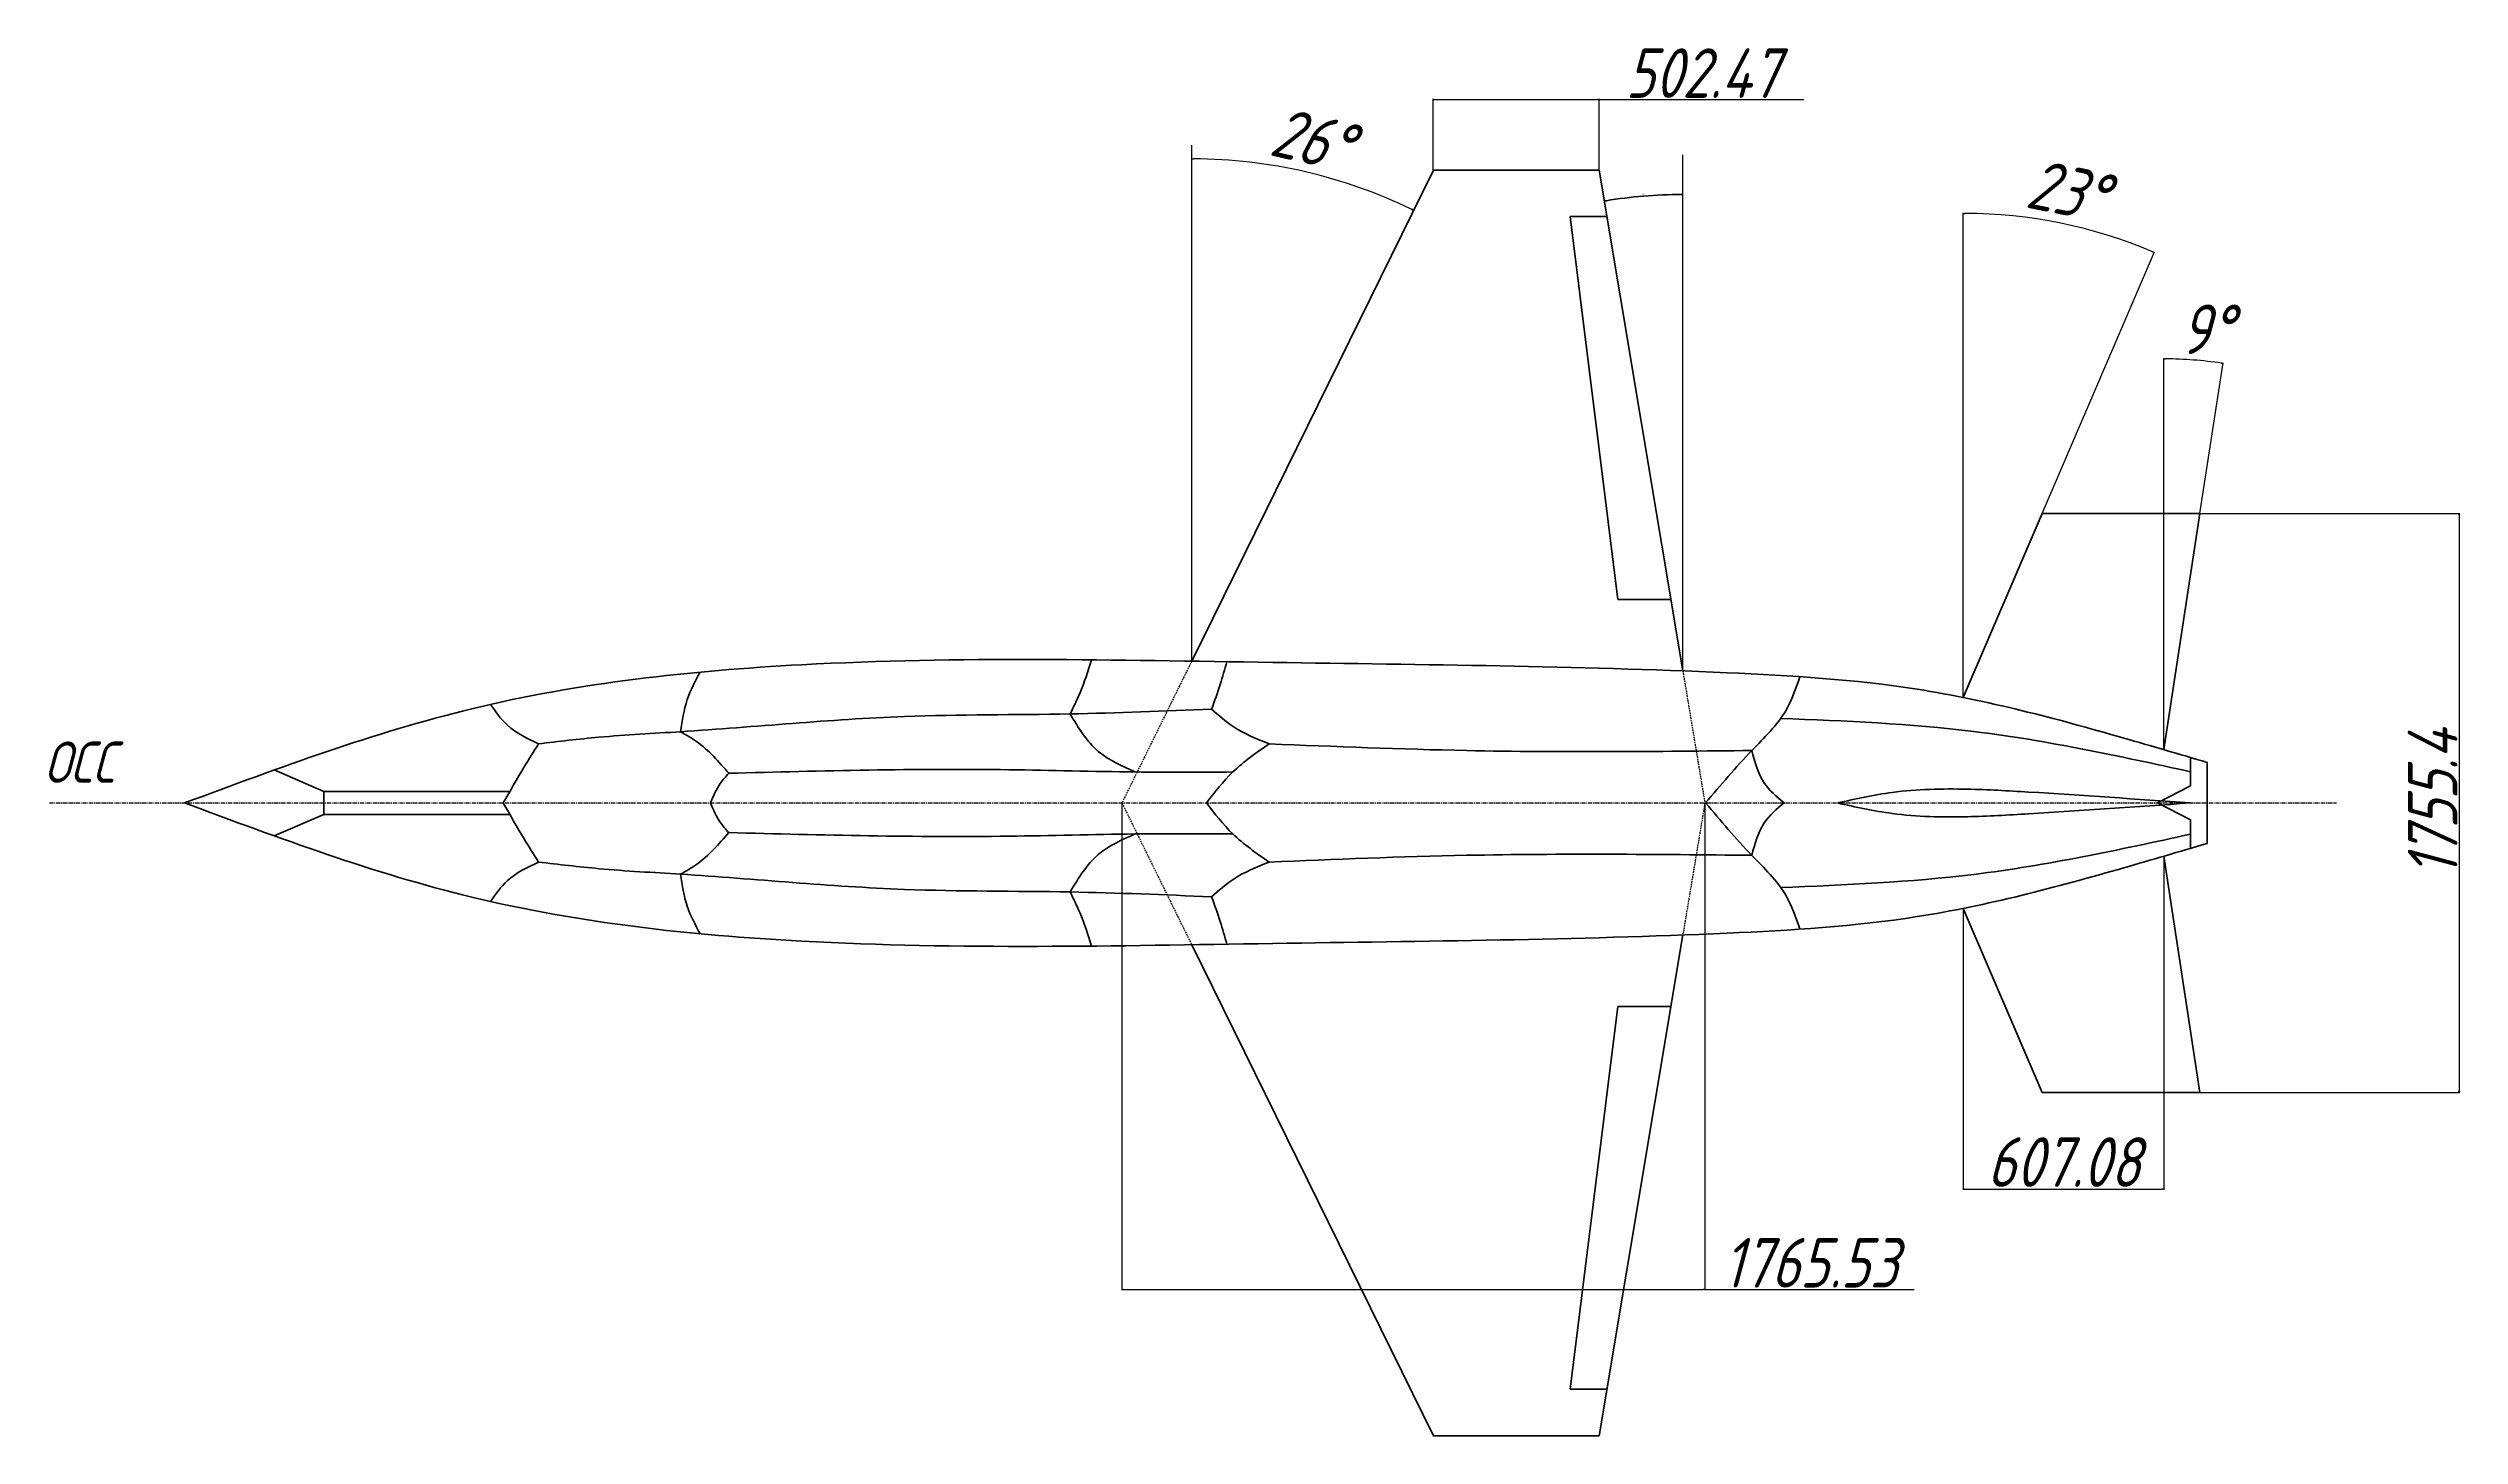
# Model space of a CAD drawing. Header units: millimetres. Extents: x -985956116104 to 1932156, y -552630487266 to 633586.
# Drawn here: x -22617 to -15313, y 13944 to 18150 of the extents above; entities that cross this region are included whole.
import ezdxf

# ---------------------------------------------------------------- set-up
doc = ezdxf.new("R2010")
doc.units = ezdxf.units.MM
doc.linetypes.add('CENTER', pattern=[2, 1.25, -0.25, 0.25, -0.25])
doc.linetypes.add('DASHED', pattern=[0.75, 0.5, -0.25])
for name, color, linetype, lineweight in [('_axes (Оси)', 6, 'CENTER', 30), ('_basic (Основной)', 4, 'Continuous', 60), ('_contour (Тонкий)', 7, 'Continuous', 30), ('_invisible (Невидимый)', 1, 'DASHED', 30), ('_text (Надписи)', 2, 'Continuous', 30)]:
    doc.layers.add(name, color=color, linetype=linetype, lineweight=lineweight)
doc.styles.add('ESKD', font='eskd.shx', dxfattribs={"oblique": 15, "height": 5})
doc.dimstyles.new('ESKD', dxfattribs={"dimtxt": 5, "dimasz": 5, "dimexe": 2, "dimexo": 0, "dimgap": 2, "dimtad": 1, "dimtoh": 1, "dimzin": 12, "dimdsep": 46, "dimtxsty": 'ESKD', "dimblk1": 'OPEN', "dimblk2": 'OPEN', "dimsah": 1, "dimcen": 5, "dimclrd": 256, "dimclre": 256, "dimclrt": 2, "dimadec": 0, "dimazin": 0, "dimtfac": 1, "dimtmove": 0, "dimatfit": 3, "dimldrblk": 'OPEN', "dimfxl": 1, "dimtolj": 1, "dimtzin": 12, "dimlwd": -1, "dimlwe": -1, "dimarcsym": 0})

# ---------------------------------------------------------------- blocks, each defined once
blk = doc.blocks.new('_OPEN')
at = {"color": 0, "linetype": 'ByBlock'}
for p, q in [((-1, 0.2), (0, 0)), ((0, 0), (-1, -0.2)), ((0, 0), (-1, 0))]:
    blk.add_line(p, q, dxfattribs=at)
blk = doc.blocks.new('*D246')
at = {"layer": '_contour (Тонкий)', "transparency": 16777216}
blk.add_arc((-19153.7, 16291.9), 1522.4, 64.00361, 89.81182, dxfattribs=at)
at = {"layer": 'Defpoints', "color": 0, "transparency": 16777216}
for p in [(-19153.7, 17855.8), (-18421.9, 17780.2), (-18697, 17744.2), (-19153.7, 16291.9), (-19153.7, 16291.9)]:
    blk.add_point(p, dxfattribs=at)
at = {"layer": '_contour (Тонкий)', "transparency": 16777216, "xscale": 5, "yscale": 5, "zscale": 5}
for p, rotation in [((-19153.7, 17814.3), 179.9059102574016), ((-18481.9, 17658.1), 333.9095177520107)]:
    blk.add_blockref('_OPEN', p, dxfattribs=dict(at, rotation=rotation))
at = {"layer": '_contour (Тонкий)', "color": 2, "transparency": 16777216, "insert": (-18789.5, 17873), "char_height": 5, "attachment_point": 5, "rotation": 347.02885, "style": 'ESKD'}
blk.add_mtext('\\A1;{\\H30x;26°}', dxfattribs=at)
blk = doc.blocks.new('*D247')
at = {"layer": '_contour (Тонкий)', "transparency": 16777216}
for p, q in [((-16816.8, 16652.7), (-16816.8, 17651)), ((-16577.7, 16739.8), (-16238.2, 17532.3))]:
    blk.add_line(p, q, dxfattribs=at)
blk.add_arc((-16816.8, 16181.6), 1467.4, 67.00573, 89.80477, dxfattribs=at)
at = {"layer": 'Defpoints', "color": 0, "transparency": 16777216}
for p in [(-16425.6, 17595.9), (-16577.7, 16739.8), (-16816.8, 16652.7), (-16816.8, 16181.6), (-16816.8, 16181.6)]:
    blk.add_point(p, dxfattribs=at)
at = {"layer": '_contour (Тонкий)', "transparency": 16777216, "xscale": 5, "yscale": 5, "zscale": 5}
for p, rotation in [((-16816.8, 17649), 179.902385587748), ((-16239, 17530.5), 336.9081173236705)]:
    blk.add_blockref('_OPEN', p, dxfattribs=dict(at, rotation=rotation))
at = {"layer": '_contour (Тонкий)', "color": 2, "transparency": 16777216, "insert": (-16501.6, 17717.9), "char_height": 5, "attachment_point": 5, "rotation": 348.40525, "style": 'ESKD'}
blk.add_mtext('\\A1;{\\H30x;23°}', dxfattribs=at)
blk = doc.blocks.new('*D248')
at = {"layer": '_contour (Тонкий)', "transparency": 16777216}
for p, q in [((-16209.7, 16634.5), (-16209.7, 17209.9)), ((-16100, 16739.8), (-16030, 17196.2))]:
    blk.add_line(p, q, dxfattribs=at)
blk.add_arc((-16209.7, 16023.6), 1184.3, 81.53087, 89.75811, dxfattribs=at)
at = {"layer": 'Defpoints', "color": 0, "transparency": 16777216}
for p in [(-16149.7, 17206.4), (-16100, 16739.8), (-16209.7, 16634.5), (-16209.7, 16023.6), (-16209.7, 16023.6)]:
    blk.add_point(p, dxfattribs=at)
at = {"layer": '_contour (Тонкий)', "transparency": 16777216, "xscale": 5, "yscale": 5, "zscale": 5}
for p, rotation in [((-16209.7, 17207.9), 179.8790535197823), ((-16030.3, 17194.2), 351.4099223785283)]:
    blk.add_blockref('_OPEN', p, dxfattribs=dict(at, rotation=rotation))
at = {"layer": '_contour (Тонкий)', "color": 2, "transparency": 16777216, "insert": (-16080.5, 17297.8), "char_height": 5, "attachment_point": 5, "style": 'ESKD'}
blk.add_mtext('\\A1;{\\H30x;9°}', dxfattribs=at)
blk = doc.blocks.new('*D252')
at = {"layer": '_contour (Тонкий)', "transparency": 16777216}
for p, q in [((-18421.9, 17780.2), (-18421.9, 17996)), ((-18416.9, 17994), (-17924.4, 17994)), ((-17919.4, 17780.2), (-17919.4, 17996)), ((-17919.4, 17994), (-17300.2, 17994))]:
    blk.add_line(p, q, dxfattribs=at)
at = {"layer": 'Defpoints', "color": 0, "transparency": 16777216}
for p in [(-17919.4, 17994), (-18421.9, 17780.2), (-17919.4, 17780.2)]:
    blk.add_point(p, dxfattribs=at)
at = {"layer": '_contour (Тонкий)', "transparency": 16777216, "xscale": 5, "yscale": 5, "zscale": 5, "rotation": 180}
blk.add_blockref('_OPEN', (-18421.9, 17994), dxfattribs=at)
at = {"layer": '_contour (Тонкий)', "transparency": 16777216, "xscale": 5, "yscale": 5, "zscale": 5}
blk.add_blockref('_OPEN', (-17919.4, 17994), dxfattribs=at)
at = {"layer": '_contour (Тонкий)', "color": 2, "transparency": 16777216, "insert": (-17607.3, 18074.1), "char_height": 5, "attachment_point": 5, "style": 'ESKD'}
blk.add_mtext('\\A1;{\\H30x;502.47}', dxfattribs=at)
blk = doc.blocks.new('*D253')
at = {"layer": '_contour (Тонкий)', "transparency": 16777216}
for p, q in [((-16100, 16739.8), (-15313.2, 16739.8)), ((-15315.2, 16734.8), (-15315.2, 14989.4)), ((-16100, 14984.4), (-15313.2, 14984.4))]:
    blk.add_line(p, q, dxfattribs=at)
at = {"layer": 'Defpoints', "color": 0, "transparency": 16777216}
for p in [(-16100, 16739.8), (-16100, 14984.4), (-15315.2, 14984.4)]:
    blk.add_point(p, dxfattribs=at)
at = {"layer": '_contour (Тонкий)', "transparency": 16777216, "xscale": 5, "yscale": 5, "zscale": 5}
for p, rotation in [((-15315.2, 16739.8), 90), ((-15315.2, 14984.4), 270)]:
    blk.add_blockref('_OPEN', p, dxfattribs=dict(at, rotation=rotation))
at = {"layer": '_contour (Тонкий)', "color": 2, "transparency": 16777216, "insert": (-15395.3, 15862.1), "char_height": 5, "attachment_point": 5, "rotation": 90, "style": 'ESKD'}
blk.add_mtext('\\A1;{\\H30x;1755.4}', dxfattribs=at)
blk = doc.blocks.new('*D254')
at = {"layer": '_contour (Тонкий)', "transparency": 16777216}
for p, q in [((-16209.7, 15700.5), (-16209.7, 14689.2)), ((-16816.8, 15542.5), (-16816.8, 14689.2)), ((-16811.8, 14691.2), (-16214.7, 14691.2))]:
    blk.add_line(p, q, dxfattribs=at)
at = {"layer": 'Defpoints', "color": 0, "transparency": 16777216}
for p in [(-16209.7, 15700.5), (-16816.8, 15542.5), (-16209.7, 14691.2)]:
    blk.add_point(p, dxfattribs=at)
at = {"layer": '_contour (Тонкий)', "transparency": 16777216, "xscale": 5, "yscale": 5, "zscale": 5, "rotation": 180}
blk.add_blockref('_OPEN', (-16816.8, 14691.2), dxfattribs=at)
at = {"layer": '_contour (Тонкий)', "transparency": 16777216, "xscale": 5, "yscale": 5, "zscale": 5}
blk.add_blockref('_OPEN', (-16209.7, 14691.2), dxfattribs=at)
at = {"layer": '_contour (Тонкий)', "color": 2, "transparency": 16777216, "insert": (-16513.2, 14773.6), "char_height": 5, "attachment_point": 5, "style": 'ESKD'}
blk.add_mtext('\\A1;{\\H30x;607.08}', dxfattribs=at)
blk = doc.blocks.new('*D255')
at = {"layer": '_contour (Тонкий)', "transparency": 16777216}
for p, q in [((-19365.1, 15862.1), (-19365.1, 14385.4)), ((-17599.5, 15862.1), (-17599.5, 14385.4)), ((-19360.1, 14387.4), (-17604.5, 14387.4)), ((-17599.5, 14387.4), (-16965.3, 14387.4))]:
    blk.add_line(p, q, dxfattribs=at)
at = {"layer": 'Defpoints', "color": 0, "transparency": 16777216}
for p in [(-19365.1, 15862.1), (-17599.5, 15862.1), (-17599.5, 14387.4)]:
    blk.add_point(p, dxfattribs=at)
at = {"layer": '_contour (Тонкий)', "transparency": 16777216, "xscale": 5, "yscale": 5, "zscale": 5, "rotation": 180}
blk.add_blockref('_OPEN', (-19365.1, 14387.4), dxfattribs=at)
at = {"layer": '_contour (Тонкий)', "transparency": 16777216, "xscale": 5, "yscale": 5, "zscale": 5}
blk.add_blockref('_OPEN', (-17599.5, 14387.4), dxfattribs=at)
at = {"layer": '_contour (Тонкий)', "color": 2, "transparency": 16777216, "insert": (-17279.9, 14468.3), "char_height": 5, "attachment_point": 5, "style": 'ESKD'}
blk.add_mtext('\\A1;{\\H30x;1765.53}', dxfattribs=at)
blk = doc.blocks.new('*D256')
at = {"layer": '_basic (Основной)', "transparency": 16777216}
blk.add_arc((-17666.3, 16262.3), 1443.9, 90.1984, 99.26916, dxfattribs=at)
at = {"layer": 'Defpoints', "color": 0, "transparency": 16777216}
for p in [(-17666.3, 17826.2), (-17919.4, 17780.2), (-17745.8, 17704.1), (-17666.3, 16262.3), (-17666.3, 16262.3)]:
    blk.add_point(p, dxfattribs=at)
at = {"layer": '_basic (Основной)', "transparency": 16777216, "xscale": 5, "yscale": 5, "zscale": 5}
for p, rotation in [((-17903.8, 17686.6), 189.3683633829186), ((-17666.3, 17706.2), 0.09920008811142636)]:
    blk.add_blockref('_OPEN', p, dxfattribs=dict(at, rotation=rotation))
at = {"layer": '_basic (Основной)', "color": 2, "transparency": 16777216, "insert": (-17785.9, 17706.5), "char_height": 5, "attachment_point": 5, "rotation": 4.73378, "style": 'ESKD'}
blk.add_mtext('\\A1;9°', dxfattribs=at)

msp = doc.modelspace()

# ---------------------------------------------------------------- linework, layer by layer
at = {"layer": '_axes (Оси)', "ltscale": 10, "transparency": 33554687}
msp.add_line((-22613.265, 15862.057), (-15686.058, 15862.057), dxfattribs=at)
at = {"layer": '_basic (Основной)', "transparency": 33554687}
for p, q in [((-18421.876, 17780.187), (-19153.697, 16291.919)), ((-18421.876, 17780.187), (-17919.406, 17780.187)), ((-17919.406, 17780.187), (-17666.281, 16262.295)), ((-17895.885, 17639.142), (-18007.476, 17639.142)), ((-17863.169, 16478.953), (-18007.476, 17639.142)), ((-16577.679, 16739.758), (-16816.778, 16181.615)), ((-16577.679, 16739.758), (-16099.96, 16739.758)), ((-16099.96, 16739.758), (-16209.694, 16023.566)), ((-17702.411, 16478.953), (-17863.169, 16478.953)), ((-16128.198, 15999.604), (-16128.198, 15913.623)), ((-21782.447, 15897.057), (-21932.261, 15961.963)), ((-16078.035, 15984.805), (-16078.035, 15862.057)), ((-21782.447, 15862.057), (-21782.447, 15897.057)), ((-21782.447, 15897.057), (-21218.753, 15897.057)), ((-21782.447, 15862.057), (-21782.447, 15827.057)), ((-16128.198, 15913.623), (-16228.92, 15862.057)), ((-16128.198, 15810.491), (-16228.92, 15862.057)), ((-16078.035, 15739.309), (-16078.035, 15862.057)), ((-21782.447, 15827.057), (-21932.261, 15762.151)), ((-21782.447, 15827.057), (-21218.753, 15827.057)), ((-16128.198, 15724.509), (-16128.198, 15810.491)), ((-16099.96, 14984.355), (-16209.694, 15700.548)), ((-16577.679, 14984.355), (-16816.778, 15542.499)), ((-18421.876, 13943.926), (-19153.697, 15432.195)), ((-17919.406, 13943.926), (-17666.281, 15461.819)), ((-17863.169, 15245.161), (-18007.476, 14084.972)), ((-17702.411, 15245.161), (-17863.169, 15245.161)), ((-16577.679, 14984.355), (-16099.96, 14984.355)), ((-17895.885, 14084.972), (-18007.476, 14084.972)), ((-18421.876, 13943.926), (-17919.406, 13943.926))]:
    msp.add_line(p, q, dxfattribs=at)
for points in [[(-22203.734, 15862.057), (-21334.188, 16147.437), (-20334.786, 16280.894), (-18907.619, 16287.986), (-17531.535, 16256.716), (-16956.283, 16206.646), (-16330.965, 16058.767), (-16078.035, 15984.805)], [(-19456.873, 16295.846), (-19492.814, 16194.103), (-19522, 16131.883)], [(-19047.035, 16290.211), (-19067.38, 16221.215), (-19093.376, 16146.522)], [(-20642.483, 16258.563), (-20681.576, 16175.406), (-20701.7, 16077.956)], [(-17311.467, 16244.688), (-17354.695, 16141.348), (-17456.97, 16021.177), (-17597.359, 15862.057)], [(-21277.856, 16160.647), (-21225.754, 16097.541), (-21131.932, 16041.063)], [(-21131.932, 16041.063), (-20948.823, 16061.277), (-20701.7, 16077.956), (-20023.217, 16124.04), (-19522, 16131.883), (-19093.376, 16146.522)], [(-19093.376, 16146.522), (-19028.29, 16093.747), (-18919.288, 16041.169)], [(-20701.7, 16077.956), (-20653.603, 16048.392), (-20555.792, 15951.902)], [(-19522, 16131.883), (-19436.611, 16018.403), (-19324.442, 15955.925)], [(-17369.649, 16118.43), (-16784.636, 16078.655), (-16128.198, 15956.614)], [(-21131.932, 16041.063), (-21175.282, 15971.169), (-21238.755, 15862.057)], [(-18919.288, 16041.169), (-19028.975, 15955.956), (-19108.926, 15862.057)], [(-18919.288, 16041.169), (-18320.684, 16020.836), (-17456.97, 16020.836)], [(-17457.301, 16020.833), (-17419.403, 15922.112), (-17359.749, 15862.057)], [(-20555.792, 15951.902), (-20581.692, 15920.642), (-20611.172, 15862.057)], [(-20555.792, 15951.902), (-19707.564, 15962.897), (-19324.442, 15955.925), (-19028.975, 15955.925)], [(-22203.734, 15862.057), (-21334.188, 15576.677), (-20334.786, 15443.22), (-18907.619, 15436.128), (-17531.535, 15467.398), (-16956.283, 15517.468), (-16330.965, 15665.346), (-16078.035, 15739.309)], [(-21131.932, 15683.051), (-21175.282, 15752.945), (-21238.755, 15862.057)], [(-20555.792, 15772.212), (-20581.692, 15803.472), (-20611.172, 15862.057)], [(-18919.288, 15682.945), (-19028.975, 15768.158), (-19108.926, 15862.057)], [(-17311.467, 15479.426), (-17354.695, 15582.766), (-17456.97, 15702.937), (-17597.359, 15862.057)], [(-17457.301, 15703.281), (-17419.403, 15802.002), (-17359.749, 15862.057)], [(-17197.821, 15862.057), (-17032.004, 15893.946), (-16804.523, 15903.807), (-16619.156, 15895.136), (-16129.118, 15862.057)], [(-17197.821, 15862.057), (-17032.004, 15830.168), (-16804.523, 15820.307), (-16619.156, 15828.978), (-16129.118, 15862.057)], [(-20701.7, 15646.158), (-20653.603, 15675.722), (-20555.792, 15772.212)], [(-20555.792, 15772.212), (-19707.564, 15761.217), (-19324.442, 15768.189), (-19028.975, 15768.189)], [(-19522, 15592.23), (-19436.611, 15705.711), (-19324.442, 15768.189)], [(-18919.288, 15682.945), (-18320.684, 15703.278), (-17456.97, 15703.278)], [(-17369.649, 15605.683), (-16784.636, 15645.459), (-16128.198, 15767.5)], [(-21277.856, 15563.467), (-21225.754, 15626.573), (-21131.932, 15683.051)], [(-21131.932, 15683.051), (-20948.823, 15662.837), (-20701.7, 15646.158), (-20023.217, 15600.073), (-19522, 15592.23), (-19093.376, 15577.592)], [(-20642.483, 15465.551), (-20681.576, 15548.708), (-20701.7, 15646.158)], [(-19093.376, 15577.592), (-19028.29, 15630.367), (-18919.288, 15682.945)], [(-19456.873, 15428.268), (-19492.814, 15530.01), (-19522, 15592.23)], [(-19047.035, 15433.903), (-19067.38, 15502.899), (-19093.376, 15577.592)]]:
    msp.add_spline(points, degree=3, dxfattribs=at)
at = {"layer": '_contour (Тонкий)', "transparency": 33554687}
for p, q in [((-19153.697, 16291.919), (-19153.697, 17855.836)), ((-17666.281, 16262.295), (-17666.281, 17826.212)), ((-16816.778, 16181.615), (-16816.778, 16652.706)), ((-16209.694, 16023.566), (-16209.694, 16634.538))]:
    msp.add_line(p, q, dxfattribs=at)
at = {"layer": '_invisible (Невидимый)', "ltscale": 10, "transparency": 33554687}
for p, q in [((-19153.697, 16291.919), (-19365.072, 15862.057)), ((-17666.281, 16262.295), (-17599.537, 15862.057)), ((-19365.072, 15862.057), (-19153.697, 15432.195)), ((-17599.537, 15862.057), (-17666.281, 15461.819))]:
    msp.add_line(p, q, dxfattribs=at)

# ---------------------------------------------------------------- texts
at = {"layer": '_text (Надписи)', "transparency": 33554687, "insert": (-22629.524, 16048.124), "char_height": 125, "attachment_point": 1, "style": 'ESKD'}
msp.add_mtext_dynamic_manual_height_columns('ОСС', width=15.93486, gutter_width=25, heights=[0], dxfattribs=at)

# ---------------------------------------------------------------- dimensions: what is measured, and where the dimension line sits
at = {"layer": '_basic (Основной)', "color": 1, "transparency": 33554687}
dim = msp.add_angular_dim_2l(base=(-17745.774, 17704.051), line1=((-17919.406, 17780.187), (-17666.281, 16262.295)), line2=((-17666.281, 16262.295), (-17666.281, 17826.212)), dimstyle='ESKD', dxfattribs=at)
dim.commit()
dim.dimension.update_dxf_attribs({"geometry": '*D256', "text_midpoint": (-17785.871, 17706.464)})
at = {"layer": '_contour (Тонкий)', "transparency": 33554687}
for base, p1, p2, picture, middle in [((-17919.406, 17993.999), (-18421.876, 17780.187), (-17919.406, 17780.187), '*D252', (-17607.31, 18074.105)), ((-16209.694, 14691.201), (-16816.778, 15542.499), (-16209.694, 15700.548), '*D254', (-16513.236, 14773.638))]:
    dim = msp.add_linear_dim(base=base, p1=p1, p2=p2, text='{\\H30x;<>}', dimstyle='ESKD', dxfattribs=at)
    dim.commit()
    dim.dimension.update_dxf_attribs({"geometry": picture, "text_midpoint": middle})
for base, line1, line2, picture, middle in [((-18697.016, 17744.179), ((-18421.876, 17780.187), (-19153.697, 16291.919)), ((-19153.697, 16291.919), (-19153.697, 17855.836)), '*D246', (-18811.985, 17775.444)), ((-16425.628, 17595.923), ((-16577.679, 16739.758), (-16816.778, 16181.615)), ((-16816.778, 16181.615), (-16816.778, 16652.706)), '*D247', (-16521.848, 17619.072)), ((-16149.7, 17206.367), ((-16099.96, 16739.758), (-16209.694, 16023.566)), ((-16209.694, 16023.566), (-16209.694, 16634.538)), '*D248', (-16080.5, 17200.82))]:
    dim = msp.add_angular_dim_2l(base=base, line1=line1, line2=line2, text='{\\H30x;<>}', dimstyle='ESKD', dxfattribs=at)
    dim.commit()
    dim.dimension.update_dxf_attribs({"geometry": picture, "text_midpoint": middle, "dimtype": 162})
dim = msp.add_linear_dim(base=(-15315.165, 14984.355), p1=(-16099.96, 16739.758), p2=(-16099.96, 14984.355), angle=90, text='{\\H30x;<>}', dimstyle='ESKD', dxfattribs=at)
dim.commit()
dim.dimension.update_dxf_attribs({"geometry": '*D253', "text_midpoint": (-15395.272, 15862.057)})
dim = msp.add_linear_dim(base=(-17599.5375, 14387.4406), p1=(-19365.0716, 15862.0569), p2=(-17599.5375, 15862.0569), text='{\\H30x;<>}', dimstyle='ESKD', dxfattribs=at)
dim.commit()
dim.dimension.update_dxf_attribs({"geometry": '*D255', "text_midpoint": (-17279.9413, 14387.4406), "dimtype": 160})

doc.saveas('drawing.dxf')
